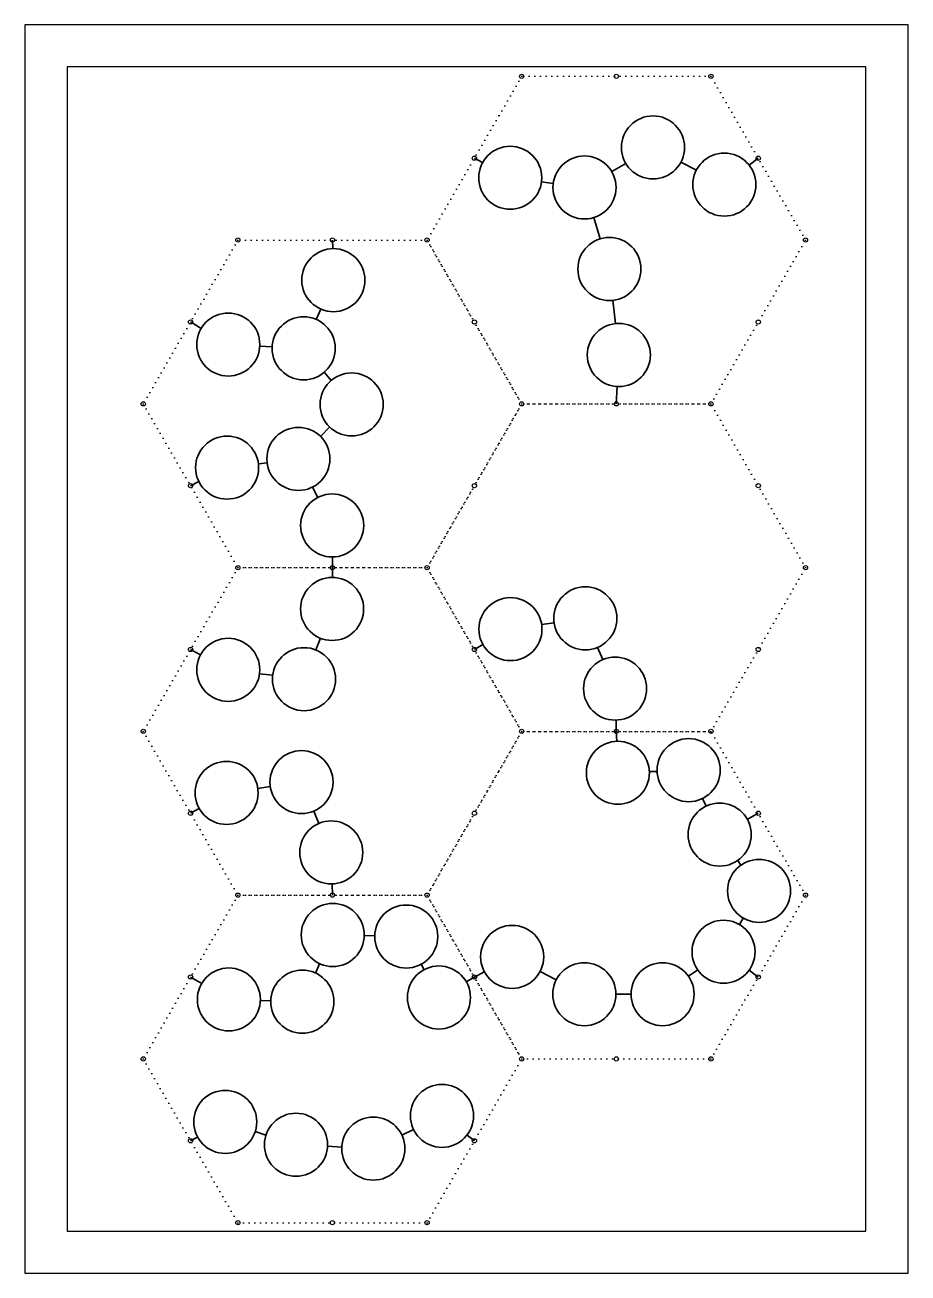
# Model space of a CAD drawing. Header units: feet. Extents: x 2991 to 5869, y -107 to 824.
# Drawn here: x 5239 to 5449, y -106.7 to 190.3 of the extents above; entities that cross this region are included whole.
import ezdxf

# ---------------------------------------------------------------- set-up
doc = ezdxf.new("R2010")
doc.units = ezdxf.units.FT
doc.header["$MEASUREMENT"] = 0
doc.linetypes.add('DOT', pattern=[0.25, 0, -0.25])
doc.layers.add('circle', color=7, linetype='Continuous', lineweight=35)
doc.layers.add('line', color=1, linetype='Continuous', lineweight=35)
doc.layers.add('hex', color=7, linetype='DOT')
doc.layers.add('hex_circle', color=7, linetype='Continuous')
doc.layers.add('not print', color=3, linetype='Continuous', plot=False)

msp = doc.modelspace()

# ---------------------------------------------------------------- linework, layer by layer
msp.add_lwpolyline([(5448.98, 190.29), (5238.98, 190.29), (5238.98, -106.71), (5448.98, -106.71)], close=True)
at = {"layer": 'circle'}
for centre in [(5388.33, 161.15), (5354.39, 153.93), (5372.05, 151.62), (5405.3, 152.3), (5377.96, 132.22), (5312.32, 129.56), (5287.33, 114.24), (5305.25, 113.34), (5380.2, 111.76), (5316.67, 99.99), (5287.05, 84.95), (5304, 87.02), (5312.03, 71.19), (5312.02, 51.32), (5372.24, 49.09), (5354.43, 46.52), (5287.32, 36.84), (5305.34, 34.61), (5379.32, 32.36), (5379.98, 12.34), (5396.81, 12.96), (5286.93, 7.55), (5304.74, 10.12), (5404.19, -2.37), (5311.82, -6.61), (5413.56, -15.77), (5312.17, -26.26), (5329.65, -26.63), (5405.11, -30.25), (5354.84, -31.47), (5287.47, -41.6), (5304.94, -42.13), (5337.43, -41.14), (5372, -40.36), (5390.61, -40.36), (5338.15, -69.31), (5286.61, -70.75), (5303.43, -76.18), (5321.82, -77.09)]:
    msp.add_circle(centre, 7.5, dxfattribs=at)
at = {"layer": 'hex', "ltscale": 5}
for points in [[(5357.11, 178.08), (5334.61, 139.11), (5357.11, 100.13), (5402.11, 100.13), (5424.61, 139.11), (5402.11, 178.08)], [(5289.61, 139.11), (5267.11, 100.13), (5289.61, 61.16), (5334.61, 61.16), (5357.11, 100.13), (5334.61, 139.11)], [(5357.11, 100.13), (5334.61, 61.16), (5357.11, 22.19), (5402.11, 22.19), (5424.61, 61.16), (5402.11, 100.13)], [(5289.61, 61.16), (5267.11, 22.19), (5289.61, -16.78), (5334.61, -16.78), (5357.11, 22.19), (5334.61, 61.16)], [(5357.11, 22.19), (5334.61, -16.78), (5357.11, -55.75), (5402.11, -55.75), (5424.61, -16.78), (5402.11, 22.19)], [(5289.61, -16.78), (5267.11, -55.75), (5289.61, -94.72), (5334.61, -94.72), (5357.11, -55.75), (5334.61, -16.78)]]:
    msp.add_lwpolyline(points, close=True, dxfattribs=at)
at = {"layer": 'hex_circle'}
for centre in [(5357.11, 178.08), (5379.61, 178.08), (5402.11, 178.08), (5345.86, 158.59), (5413.36, 158.59), (5289.61, 139.11), (5312.11, 139.11), (5334.61, 139.11), (5424.61, 139.11), (5278.36, 119.62), (5345.86, 119.62), (5413.36, 119.62), (5267.11, 100.13), (5357.11, 100.13), (5379.61, 100.13), (5402.11, 100.13), (5278.36, 80.65), (5345.86, 80.65), (5413.36, 80.65), (5289.61, 61.16), (5312.11, 61.16), (5334.61, 61.16), (5424.61, 61.16), (5278.36, 41.68), (5345.86, 41.68), (5413.36, 41.68), (5267.11, 22.19), (5357.11, 22.19), (5379.61, 22.19), (5402.11, 22.19), (5278.36, 2.71), (5345.86, 2.71), (5413.36, 2.71), (5289.61, -16.78), (5312.11, -16.78), (5334.61, -16.78), (5334.61, -16.78), (5334.61, -16.78), (5424.61, -16.78), (5278.36, -36.26), (5345.86, -36.26), (5413.36, -36.26), (5267.11, -55.75), (5357.11, -55.75), (5357.11, -55.75), (5379.61, -55.75), (5402.11, -55.75), (5278.36, -75.24), (5345.86, -75.24), (5345.86, -75.24), (5289.61, -94.72), (5312.11, -94.72), (5334.61, -94.72), (5334.61, -94.72)]:
    msp.add_circle(centre, 0.5, dxfattribs=at)
at = {"layer": 'line'}
for p, q in [((5345.86, 158.59), (5347.81, 157.53)), ((5394.98, 157.68), (5398.65, 155.77)), ((5411.21, 156.91), (5413.36, 158.59)), ((5378.52, 155.41), (5381.85, 157.36)), ((5361.83, 152.96), (5364.61, 152.59)), ((5374.23, 144.44), (5375.77, 139.4)), ((5312.11, 139.11), (5312.16, 137.06)), ((5378.77, 124.77), (5379.38, 119.22)), ((5308.25, 120.22), (5309.33, 122.68)), ((5280.9, 118.1), (5278.36, 119.62)), ((5297.76, 113.72), (5294.82, 113.86)), ((5311.8, 105.69), (5310.13, 107.64)), ((5379.82, 104.27), (5379.61, 100.13)), ((5309.24, 92.39), (5311.43, 94.62)), ((5296.56, 86.11), (5294.49, 85.86)), ((5280.33, 81.62), (5278.36, 80.65)), ((5307.39, 80.33), (5308.64, 77.88)), ((5312.09, 63.69), (5312.11, 61.16)), ((5312.09, 58.82), (5312.11, 61.16)), ((5364.82, 48.02), (5361.85, 47.59)), ((5278.36, 41.68), (5280.72, 40.41)), ((5308.13, 41.58), (5309.24, 44.36)), ((5347.9, 42.83), (5345.86, 41.68)), ((5376.4, 39.27), (5375.17, 42.18)), ((5294.76, 35.92), (5297.9, 35.53)), ((5379.61, 22.19), (5379.54, 24.87)), ((5379.61, 22.19), (5379.7, 19.83)), ((5387.47, 12.61), (5389.32, 12.68)), ((5297.32, 9.05), (5294.35, 8.62)), ((5400.07, 6.2), (5400.94, 4.39)), ((5280.4, 3.86), (5278.36, 2.71)), ((5308.9, 0.3), (5307.67, 3.21)), ((5410.76, 1.26), (5413.36, 2.71)), ((5408.49, -8.51), (5409.26, -9.62)), ((5312.11, -16.78), (5312.04, -14.11)), ((5409.78, -22.25), (5408.89, -23.77)), ((5322.16, -26.47), (5319.67, -26.42)), ((5309.06, -33.09), (5308.05, -35.31)), ((5333.89, -34.53), (5333.19, -33.24)), ((5348.22, -35), (5345.86, -36.26)), ((5365.34, -36.91), (5361.5, -34.92)), ((5398.96, -34.54), (5396.76, -36.07)), ((5411.17, -34.67), (5413.36, -36.26)), ((5281, -37.81), (5278.36, -36.26)), ((5345.86, -36.26), (5343.92, -37.39)), ((5383.11, -40.36), (5379.5, -40.36)), ((5297.44, -41.91), (5294.97, -41.83)), ((5293.74, -73.06), (5296.29, -73.88)), ((5328.59, -73.86), (5331.38, -72.54)), ((5344.1, -73.88), (5345.86, -75.24)), ((5278.36, -75.24), (5280.02, -74.34)), ((5310.92, -76.55), (5314.33, -76.72))]:
    msp.add_line(p, q, dxfattribs=at)
at = {"layer": 'not print'}
msp.add_lwpolyline([(5438.98, 180.29), (5248.98, 180.29), (5248.98, -96.71), (5438.98, -96.71)], close=True, dxfattribs=at)

doc.saveas('drawing.dxf')
